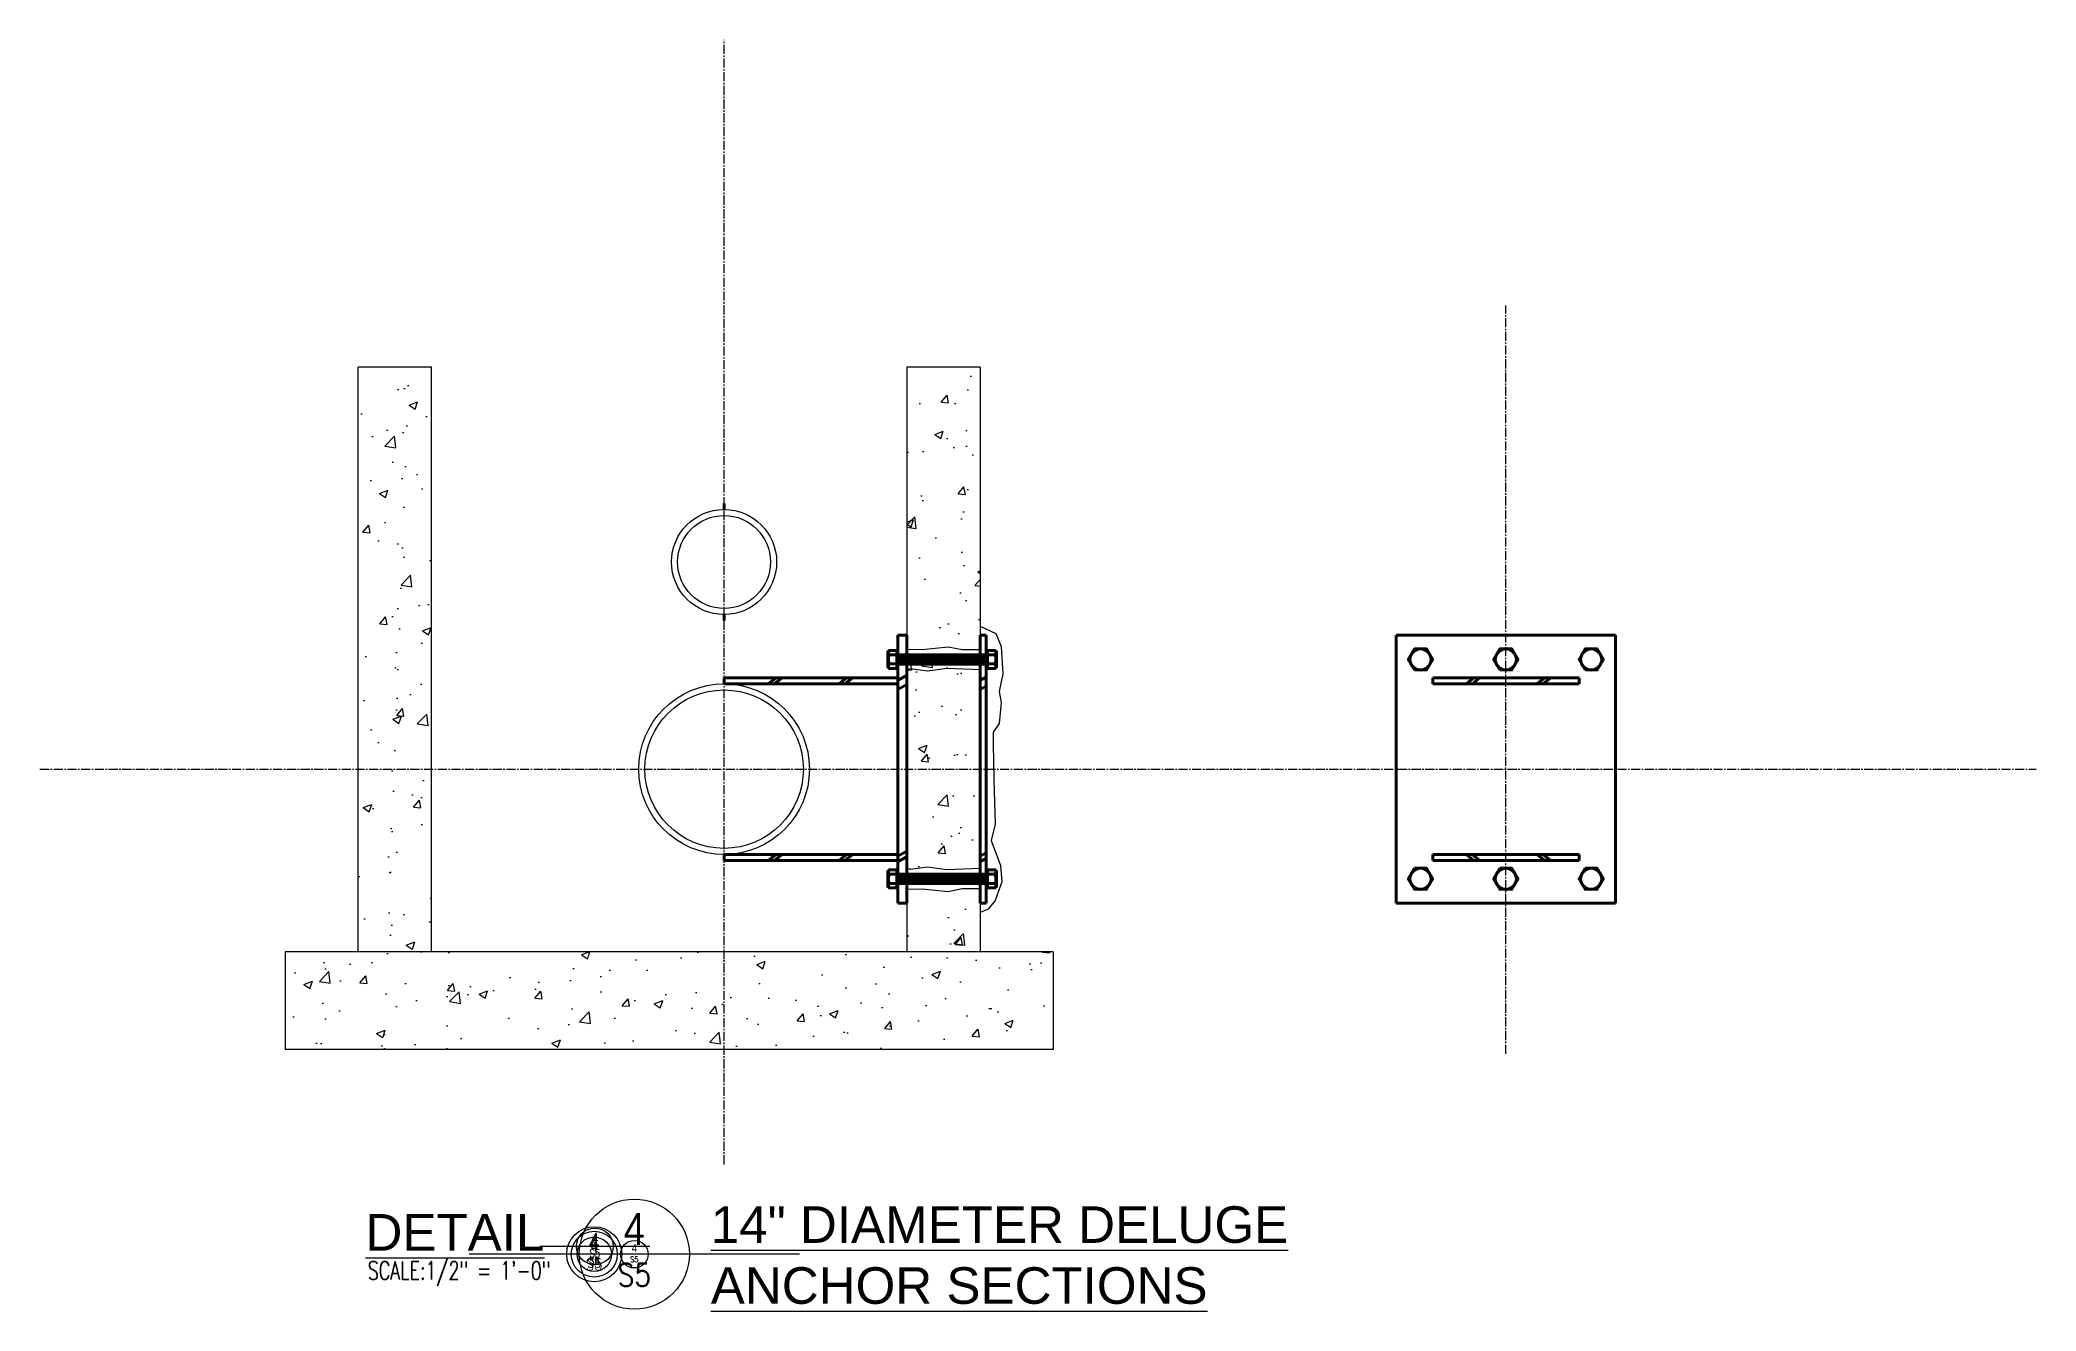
# Model space of a CAD drawing. Header units: inches. Extents: x -143 to 626, y -115 to 663.
# Drawn here: x 462.2 to 625.9, y 441.3 to 545.6 of the extents above; entities that cross this region are included whole.
import ezdxf
from ezdxf.enums import TextEntityAlignment as Align

# ---------------------------------------------------------------- set-up
doc = ezdxf.new("R2010")
doc.units = ezdxf.units.IN
doc.header["$MEASUREMENT"] = 0
doc.linetypes.add('CENTER2', pattern=[1.125, 0.75, -0.125, 0.125, -0.125])
doc.layers.add('DT-VHSO', color=75, linetype='Continuous', lineweight=60)
for name, color, linetype in [('FH-TITLE', 151, 'Continuous'), ('FH-TITLE @ 1', 151, 'Continuous'), ('FH-TITLE @ 24', 151, 'Continuous'), ('FH-TITLE @ 30', 151, 'Continuous'), ('FH-TITLE @ 32', 151, 'Continuous'), ('FH-TITLE @ 40', 151, 'Continuous'), ('FH-TITLE @ 48', 151, 'Continuous'), ('FH-TITLE @ 96', 151, 'Continuous'), ('S-EXISTING', 13, 'Continuous'), ('S-GRID', 13, 'CENTER2')]:
    doc.layers.add(name, color=color, linetype=linetype)
doc.styles.add('BOLD', font='arial.ttf')
doc.styles.add('RomanS_not anno', font='romans.shx', dxfattribs={"width": 0.85})

msp = doc.modelspace()

# ---------------------------------------------------------------- texts
at = {"layer": 'FH-TITLE', "style": 'RomanS_not anno', "width": 0.7}
msp.add_text('SCALE:1/2" = 1\'-0"', height=1.5, dxfattribs=at).set_placement((489.06, 443.84))
at = {"layer": 'FH-TITLE', "char_height": 3, "style": 'BOLD'}
for s, insert, width, attachment_point in [('{\\LDETAIL          }', (503.54, 446.22), 14.3752, 9), ('{\\L14" DIAMETER DELUGE ANCHOR SECTIONS}', (517.19, 449.86), 57.1113, 1)]:
    msp.add_mtext(s, dxfattribs=dict(at, insert=insert, width=width, attachment_point=attachment_point))

# ---------------------------------------------------------------- blocks, each defined once
blk = doc.blocks.new('Subtitle_Ref_Bubble')
at = {"linetype": 'ByBlock', "lineweight": -2}
blk.add_line((9.03, 0), (-9.03, 0), dxfattribs=at)
blk.add_circle((0, 0), 3.01, dxfattribs=at)
at = {"linetype": 'ByBlock', "lineweight": -2, "style": 'BOLD', "width": 0.85}
blk.add_attdef('NUMBER', text='', height=1, dxfattribs=at).set_placement((0, 0.5), align=Align.CENTER)
at = {"linetype": 'ByBlock', "lineweight": -2, "style": 'RomanS_not anno', "width": 0.85}
blk.add_attdef('SHEET', text='', height=0.75, dxfattribs=at).set_placement((0, -0.5), align=Align.TOP_CENTER)
blk = doc.blocks.new('*U53')
at = {"layer": 'FH-TITLE @ 1'}
ref = blk.add_blockref('Subtitle_Ref_Bubble', (507.63, 445.93), dxfattribs=dict(at, xscale=0.015625, yscale=0.015625, zscale=0.015625))
ref.add_attrib('SHEET', 'S5', dxfattribs={"layer": '0', "color": 0, "linetype": 'ByBlock', "lineweight": -2, "height": 0.0195, "style": 'RomanS_not anno', "width": 0.85}).set_placement((507.63, 445.92), align=Align.TOP_CENTER)
ref.add_attrib('NUMBER', '4', dxfattribs={"layer": '0', "color": 0, "linetype": 'ByBlock', "lineweight": -2, "height": 0.0273, "style": 'BOLD', "width": 0.85}).set_placement((507.63, 445.94), align=Align.CENTER)
at = {"layer": 'FH-TITLE @ 24'}
ref = blk.add_blockref('Subtitle_Ref_Bubble', (510.92, 445.93), dxfattribs=dict(at, xscale=0.375, yscale=0.375, zscale=0.375))
ref.add_attrib('SHEET', 'S5', dxfattribs={"layer": '0', "color": 0, "linetype": 'ByBlock', "lineweight": -2, "height": 0.469, "style": 'RomanS_not anno', "width": 0.85}).set_placement((510.92, 445.74), align=Align.TOP_CENTER)
ref.add_attrib('NUMBER', '4', dxfattribs={"layer": '0', "color": 0, "linetype": 'ByBlock', "lineweight": -2, "height": 0.656, "style": 'BOLD', "width": 0.85}).set_placement((510.92, 446.11), align=Align.CENTER)
at = {"layer": 'FH-TITLE @ 30'}
ref = blk.add_blockref('Subtitle_Ref_Bubble', (507.63, 445.93), dxfattribs=dict(at, xscale=0.46875, yscale=0.46875, zscale=0.46875))
ref.add_attrib('SHEET', 'S5', dxfattribs={"layer": '0', "color": 0, "linetype": 'ByBlock', "lineweight": -2, "height": 0.586, "style": 'RomanS_not anno', "width": 0.85}).set_placement((507.63, 445.69), align=Align.TOP_CENTER)
ref.add_attrib('NUMBER', '4', dxfattribs={"layer": '0', "color": 0, "linetype": 'ByBlock', "lineweight": -2, "height": 0.82, "style": 'BOLD', "width": 0.85}).set_placement((507.63, 446.16), align=Align.CENTER)
at = {"layer": 'FH-TITLE @ 32'}
ref = blk.add_blockref('Subtitle_Ref_Bubble', (507.68, 446.57), dxfattribs=dict(at, xscale=0.5, yscale=0.5, zscale=0.5))
ref.add_attrib('SHEET', 'S5', dxfattribs={"layer": '0', "color": 0, "linetype": 'ByBlock', "lineweight": -2, "height": 0.625, "style": 'RomanS_not anno', "width": 0.85}).set_placement((507.68, 446.32), align=Align.TOP_CENTER)
ref.add_attrib('NUMBER', '4', dxfattribs={"layer": '0', "color": 0, "linetype": 'ByBlock', "lineweight": -2, "height": 0.875, "style": 'BOLD', "width": 0.85}).set_placement((507.68, 446.82), align=Align.CENTER)
at = {"layer": 'FH-TITLE @ 40'}
ref = blk.add_blockref('Subtitle_Ref_Bubble', (507.63, 445.93), dxfattribs=dict(at, xscale=0.625, yscale=0.625, zscale=0.625))
ref.add_attrib('SHEET', 'S5', dxfattribs={"layer": '0', "color": 0, "linetype": 'ByBlock', "lineweight": -2, "height": 0.781, "style": 'RomanS_not anno', "width": 0.85}).set_placement((507.63, 445.61), align=Align.TOP_CENTER)
ref.add_attrib('NUMBER', '4', dxfattribs={"layer": '0', "color": 0, "linetype": 'ByBlock', "lineweight": -2, "height": 1.09, "style": 'BOLD', "width": 0.85}).set_placement((507.63, 446.24), align=Align.CENTER)
at = {"layer": 'FH-TITLE @ 48'}
ref = blk.add_blockref('Subtitle_Ref_Bubble', (507.63, 445.93), dxfattribs=dict(at, xscale=0.75, yscale=0.75, zscale=0.75))
ref.add_attrib('SHEET', 'S5', dxfattribs={"layer": '0', "color": 0, "linetype": 'ByBlock', "lineweight": -2, "height": 0.938, "style": 'RomanS_not anno', "width": 0.85}).set_placement((507.63, 445.55), align=Align.TOP_CENTER)
ref.add_attrib('NUMBER', '4', dxfattribs={"layer": '0', "color": 0, "linetype": 'ByBlock', "lineweight": -2, "height": 1.31, "style": 'BOLD', "width": 0.85}).set_placement((507.63, 446.3), align=Align.CENTER)
at = {"layer": 'FH-TITLE @ 96'}
ref = blk.add_blockref('Subtitle_Ref_Bubble', (510.92, 445.93), dxfattribs=dict(at, xscale=1.5, yscale=1.5, zscale=1.5))
ref.add_attrib('SHEET', 'S5', dxfattribs={"layer": '0', "color": 0, "linetype": 'ByBlock', "lineweight": -2, "height": 1.875, "style": 'RomanS_not anno', "width": 0.85}).set_placement((510.92, 445.18), align=Align.TOP_CENTER)
ref.add_attrib('NUMBER', '4', dxfattribs={"layer": '0', "color": 0, "linetype": 'ByBlock', "lineweight": -2, "height": 2.62, "style": 'BOLD', "width": 0.85}).set_placement((510.92, 446.68), align=Align.CENTER)

# ---------------------------------------------------------------- hatches: boundary and pattern name
at = {"layer": 'S-EXISTING'}
h = msp.add_hatch(dxfattribs=at)
h.set_pattern_fill('AR-CONC', color=256, style=0)
h.set_pattern_definition([(50, (172.535, 0), (7.1726, -0.62752), [0.75, -8.25]), (355, (172.535, 0), (-1.38751, 7.52192), [0.6, -6.6]), (100.4514, (173.133, -0.052), (5.785094, 6.894395), [0.6374, -7.01142]), (46.1842, (172.535, 2), (10.67241, -1.65519), [1.125, -12.375]), (96.6356, (173.424, 1.862), (9.34663, 9.74118), [0.9561, -10.51713]), (351.1842, (172.535, 2), (9.34662, 9.74119), [0.9, -9.9]), (21, (173.535, 1.5), (5.96907, -4.02619), [0.75, -8.25]), (326, (173.535, 1.5), (2.43315, 7.2515), [0.6, -6.6]), (71.4514, (174.0325, 1.1645), (8.40223, 3.225305), [0.6374, -7.01142]), (37.5, (172.535, 0), (0.121599, 3.328939), [0, -6.52, 0, -6.7, 0, -6.625]), (7.5, (172.535, 0), (2.630695, 3.944117), [0, -3.82, 0, -6.37, 0, -2.525]), (327.5, (170.305, 0), (5.338224, -0.225549), [0, -2.5, 0, -7.8, 0, -10.35]), (317.5, (169.305, 0), (5.83186, 1.00105), [0, -3.25, 0, -5.18, 0, -7.35])])
h.paths.add_polyline_path([(539.28, 518.73), (533.28, 518.73), (533.28, 510.6), (533.57, 510.51), (534.96, 510.69), (536.56, 510.47), (538.08, 510.62), (538.75, 510.29), (538.86, 509.51), (538.49, 508.93), (537.82, 508.93), (536.67, 508.69), (534.53, 508.91), (533.28, 508.89), (533.28, 502.73), (539.28, 502.73)])
h.paths.add_polyline_path([(539.28, 502.73), (533.28, 502.73), (533.28, 496.57), (534.53, 496.56), (536.67, 496.77), (537.82, 496.54), (538.49, 496.54), (538.86, 495.95), (538.75, 495.17), (538.08, 494.84), (536.56, 495), (534.96, 494.78), (533.57, 494.95), (533.28, 494.87), (533.28, 485.73), (539.28, 485.73)])
h.paths.add_polyline_path([(539.28, 485.73), (533.28, 485.73), (533.28, 476.6), (533.57, 476.51), (534.96, 476.69), (536.56, 476.47), (538.08, 476.62), (538.75, 476.29), (538.86, 475.51), (538.49, 474.93), (537.82, 474.93), (536.67, 474.69), (534.53, 474.91), (533.28, 474.89), (533.28, 473.73), (533.28, 470.73), (539.28, 470.73)])
h.paths.add_polyline_path([(545.28, 470.73), (518.28, 470.73), (518.28, 462.73), (545.28, 462.73)])
h.paths.add_polyline_path([(518.28, 470.73), (482.28, 470.73), (482.28, 462.73), (518.28, 462.73)])
h.paths.add_polyline_path([(494.28, 485.73), (488.28, 485.73), (488.28, 470.73), (494.28, 470.73)])
h.paths.add_polyline_path([(494.28, 502.73), (488.28, 502.73), (488.28, 485.73), (494.28, 485.73)])
h.paths.add_polyline_path([(494.28, 518.73), (488.28, 518.73), (488.28, 502.73), (494.28, 502.73)])

# ---------------------------------------------------------------- linework, layer by layer
at = {"layer": 'DT-VHSO'}
for p, q in [((518.28, 507.54), (518.28, 507.04)), ((518.28, 497.92), (518.28, 498.42)), ((532.53, 496.73), (533.28, 496.73)), ((533.28, 496.73), (533.28, 474.73)), ((539.28, 496.73), (539.78, 496.73)), ((539.78, 496.73), (539.78, 474.73)), ((573.4, 496.73), (573.4, 474.73)), ((573.4, 496.73), (591.4, 496.73)), ((591.4, 474.73), (591.4, 496.73)), ((532.53, 493.23), (518.28, 493.23)), ((518.28, 492.73), (518.28, 493.23)), ((522.52, 493.23), (521.93, 492.73)), ((523.01, 493.23), (522.42, 492.73)), ((528.32, 493.23), (527.73, 492.73)), ((528.81, 493.23), (528.22, 492.73)), ((533.28, 493.41), (532.53, 493.02)), ((539.78, 493.28), (539.28, 493.02)), ((588.4, 493.23), (576.4, 493.23)), ((576.4, 492.73), (576.4, 493.23)), ((579.76, 493.23), (579.17, 492.73)), ((580.25, 493.23), (579.66, 492.73)), ((585.56, 493.23), (584.97, 492.73)), ((586.05, 493.23), (585.46, 492.73)), ((588.4, 493.23), (588.4, 492.73)), ((532.53, 492.73), (518.28, 492.73)), ((533.28, 492.67), (532.53, 492.28)), ((539.78, 492.54), (539.28, 492.28)), ((588.4, 492.73), (576.4, 492.73)), ((532.53, 478.73), (518.28, 478.73)), ((518.28, 478.73), (518.28, 478.23)), ((532.53, 478.23), (518.28, 478.23)), ((522.52, 478.73), (521.93, 478.23)), ((523.01, 478.73), (522.42, 478.23)), ((528.32, 478.73), (527.73, 478.23)), ((528.81, 478.73), (528.22, 478.23)), ((533.28, 478.99), (532.53, 478.6)), ((533.28, 478.53), (532.53, 478.14)), ((539.78, 478.86), (539.28, 478.6)), ((539.78, 478.4), (539.28, 478.14)), ((588.4, 478.73), (576.4, 478.73)), ((576.4, 478.73), (576.4, 478.23)), ((588.4, 478.23), (576.4, 478.23)), ((579.76, 478.23), (579.17, 478.73)), ((580.25, 478.23), (579.66, 478.73)), ((585.56, 478.23), (584.97, 478.73)), ((586.05, 478.23), (585.46, 478.73)), ((588.4, 478.23), (588.4, 478.73)), ((532.53, 474.73), (533.28, 474.73)), ((539.28, 474.73), (539.78, 474.73)), ((573.4, 474.73), (591.4, 474.73))]:
    msp.add_line(p, q, dxfattribs=at)
for points in [[(532.53, 496.73), (532.53, 474.73)], [(539.28, 496.73), (539.28, 474.73)]]:
    msp.add_lwpolyline(points, dxfattribs=at)
for points, format in [([(532.45, 495.42), (532.5, 495.42), (532.5, 494.04), (532.45, 494.04), (532.45, 493.98), (531.84, 493.98), (531.7, 494.1), (531.7, 495.36), (531.84, 495.48, 0.131652), (531.77, 495.38, 0.306875), (531.84, 495.11, 0.131652), (531.76, 494.67, 0.094014), (531.84, 494.36, 0.131652), (531.77, 494.25, 0.306875), (531.84, 493.98), (532.45, 493.98), (532.45, 494.36), (531.84, 494.36), (532.45, 494.36), (532.45, 495.11), (531.84, 495.11), (532.45, 495.11), (532.45, 495.48), (531.84, 495.48)], "xyb"), ([(532.5, 494.73, 1, 1, 0), (539.78, 494.73, 1, 1, 0)], "xyseb"), ([(539.88, 495.42), (539.84, 495.42), (539.84, 494.04), (539.88, 494.04), (539.88, 493.98), (540.49, 493.98), (540.63, 494.1), (540.63, 495.36), (540.49, 495.48, -0.131652), (540.56, 495.38, -0.306875), (540.49, 495.11, -0.131652), (540.57, 494.67, -0.094014), (540.49, 494.36, -0.131652), (540.56, 494.25, -0.306875), (540.49, 493.98), (539.88, 493.98), (539.88, 494.36), (540.49, 494.36), (539.88, 494.36), (539.88, 495.11), (540.49, 495.11), (539.88, 495.11), (539.88, 495.48), (540.49, 495.48)], "xyb"), ([(532.45, 476.04), (532.5, 476.04), (532.5, 477.42), (532.45, 477.42), (532.45, 477.48), (531.84, 477.48), (531.7, 477.36), (531.7, 476.1), (531.84, 475.98, -0.131652), (531.77, 476.09, -0.306875), (531.84, 476.36, -0.131652), (531.76, 476.8, -0.094014), (531.84, 477.11, -0.131652), (531.77, 477.21, -0.306875), (531.84, 477.48), (532.45, 477.48), (532.45, 477.11), (531.84, 477.11), (532.45, 477.11), (532.45, 476.36), (531.84, 476.36), (532.45, 476.36), (532.45, 475.98), (531.84, 475.98)], "xyb"), ([(532.5, 476.73, 1, 1, 0), (539.78, 476.73, 1, 1, 0)], "xyseb"), ([(539.88, 476.04), (539.84, 476.04), (539.84, 477.42), (539.88, 477.42), (539.88, 477.48), (540.49, 477.48), (540.63, 477.36), (540.63, 476.1), (540.49, 475.98, 0.131652), (540.56, 476.09, 0.306875), (540.49, 476.36, 0.131652), (540.57, 476.8, 0.094014), (540.49, 477.11, 0.131652), (540.56, 477.21, 0.306875), (540.49, 477.48), (539.88, 477.48), (539.88, 477.11), (540.49, 477.11), (539.88, 477.11), (539.88, 476.36), (540.49, 476.36), (539.88, 476.36), (539.88, 475.98), (540.49, 475.98)], "xyb")]:
    msp.add_lwpolyline(points, format=format, dxfattribs=at)
for points in [[(574.9, 493.87), (574.4, 494.73), (574.9, 495.6), (575.9, 495.6), (576.4, 494.73), (575.9, 493.87)], [(581.9, 493.87), (581.4, 494.73), (581.9, 495.6), (582.9, 495.6), (583.4, 494.73), (582.9, 493.87)], [(588.9, 493.87), (588.4, 494.73), (588.9, 495.6), (589.9, 495.6), (590.4, 494.73), (589.9, 493.87)], [(574.9, 477.6), (574.4, 476.73), (574.9, 475.87), (575.9, 475.87), (576.4, 476.73), (575.9, 477.6)], [(581.9, 477.6), (581.4, 476.73), (581.9, 475.87), (582.9, 475.87), (583.4, 476.73), (582.9, 477.6)], [(588.9, 477.6), (588.4, 476.73), (588.9, 475.87), (589.9, 475.87), (590.4, 476.73), (589.9, 477.6)]]:
    msp.add_lwpolyline(points, close=True, dxfattribs=at)
for centre in [(575.4, 494.73), (582.4, 494.73), (589.4, 494.73), (575.4, 476.73), (582.4, 476.73), (589.4, 476.73)]:
    msp.add_circle(centre, 0.866, dxfattribs=at)
at = {"layer": 'S-EXISTING'}
for p, q in [((488.28, 470.73), (488.28, 518.73)), ((494.28, 518.73), (488.28, 518.73)), ((494.28, 470.73), (494.28, 518.73)), ((533.28, 518.73), (533.28, 470.73)), ((539.28, 518.73), (533.28, 518.73)), ((539.28, 518.73), (539.28, 470.73)), ((545.28, 470.73), (482.28, 470.73)), ((482.28, 470.73), (482.28, 462.73)), ((533.28, 470.73), (494.28, 470.73)), ((545.28, 470.73), (545.28, 462.73)), ((545.28, 462.73), (482.28, 462.73))]:
    msp.add_line(p, q, dxfattribs=at)
for points in [[(539.28, 497.46), (540.57, 496.85), (541.01, 495.79), (541.13, 493.56), (540.85, 492.11), (541.01, 491.21), (540.85, 489.48), (540.34, 488.76), (540.34, 487.81), (540.4, 484.85), (540.46, 483.01), (540.51, 481.22), (540.18, 479.88), (540.96, 477.82), (541.07, 476.48), (540.51, 474.96), (539.93, 474.24), (539.28, 473.97)], [(533.28, 495.57), (534.53, 495.56), (536.67, 495.77), (537.82, 495.54), (539.28, 495.54)], [(539.28, 493.87), (536.56, 494), (534.96, 493.78), (533.57, 493.95), (533.28, 493.87)], [(539.28, 477.59), (536.56, 477.47), (534.96, 477.69), (533.57, 477.51), (533.28, 477.6)], [(533.28, 475.89), (534.53, 475.91), (536.67, 475.69), (537.82, 475.93), (539.28, 475.93)]]:
    msp.add_lwpolyline(points, dxfattribs=at)
for centre, radius in [((518.28, 502.73), 4.31), ((518.28, 502.73), 3.81), ((518.28, 485.73), 7), ((518.28, 485.73), 6.5)]:
    msp.add_circle(centre, radius, dxfattribs=at)
at = {"layer": 'S-GRID'}
for p, q in [((518.28, 453.3), (518.28, 545.57)), ((582.4, 462.37), (582.4, 523.77)), ((462.17, 485.73), (625.89, 485.73))]:
    msp.add_line(p, q, dxfattribs=at)

# ---------------------------------------------------------------- block references
at = {"layer": 'FH-TITLE'}
msp.add_blockref('*U53', (0, 0), dxfattribs=at)

msp.set_redraw_order([(e.dxf.handle, doc.entitydb.next_handle()) for e in msp.query("TEXT MTEXT ATTDEF DIMENSION ARC_DIMENSION")])  # texts and dimensions are drawn at this point

doc.saveas('drawing.dxf')
